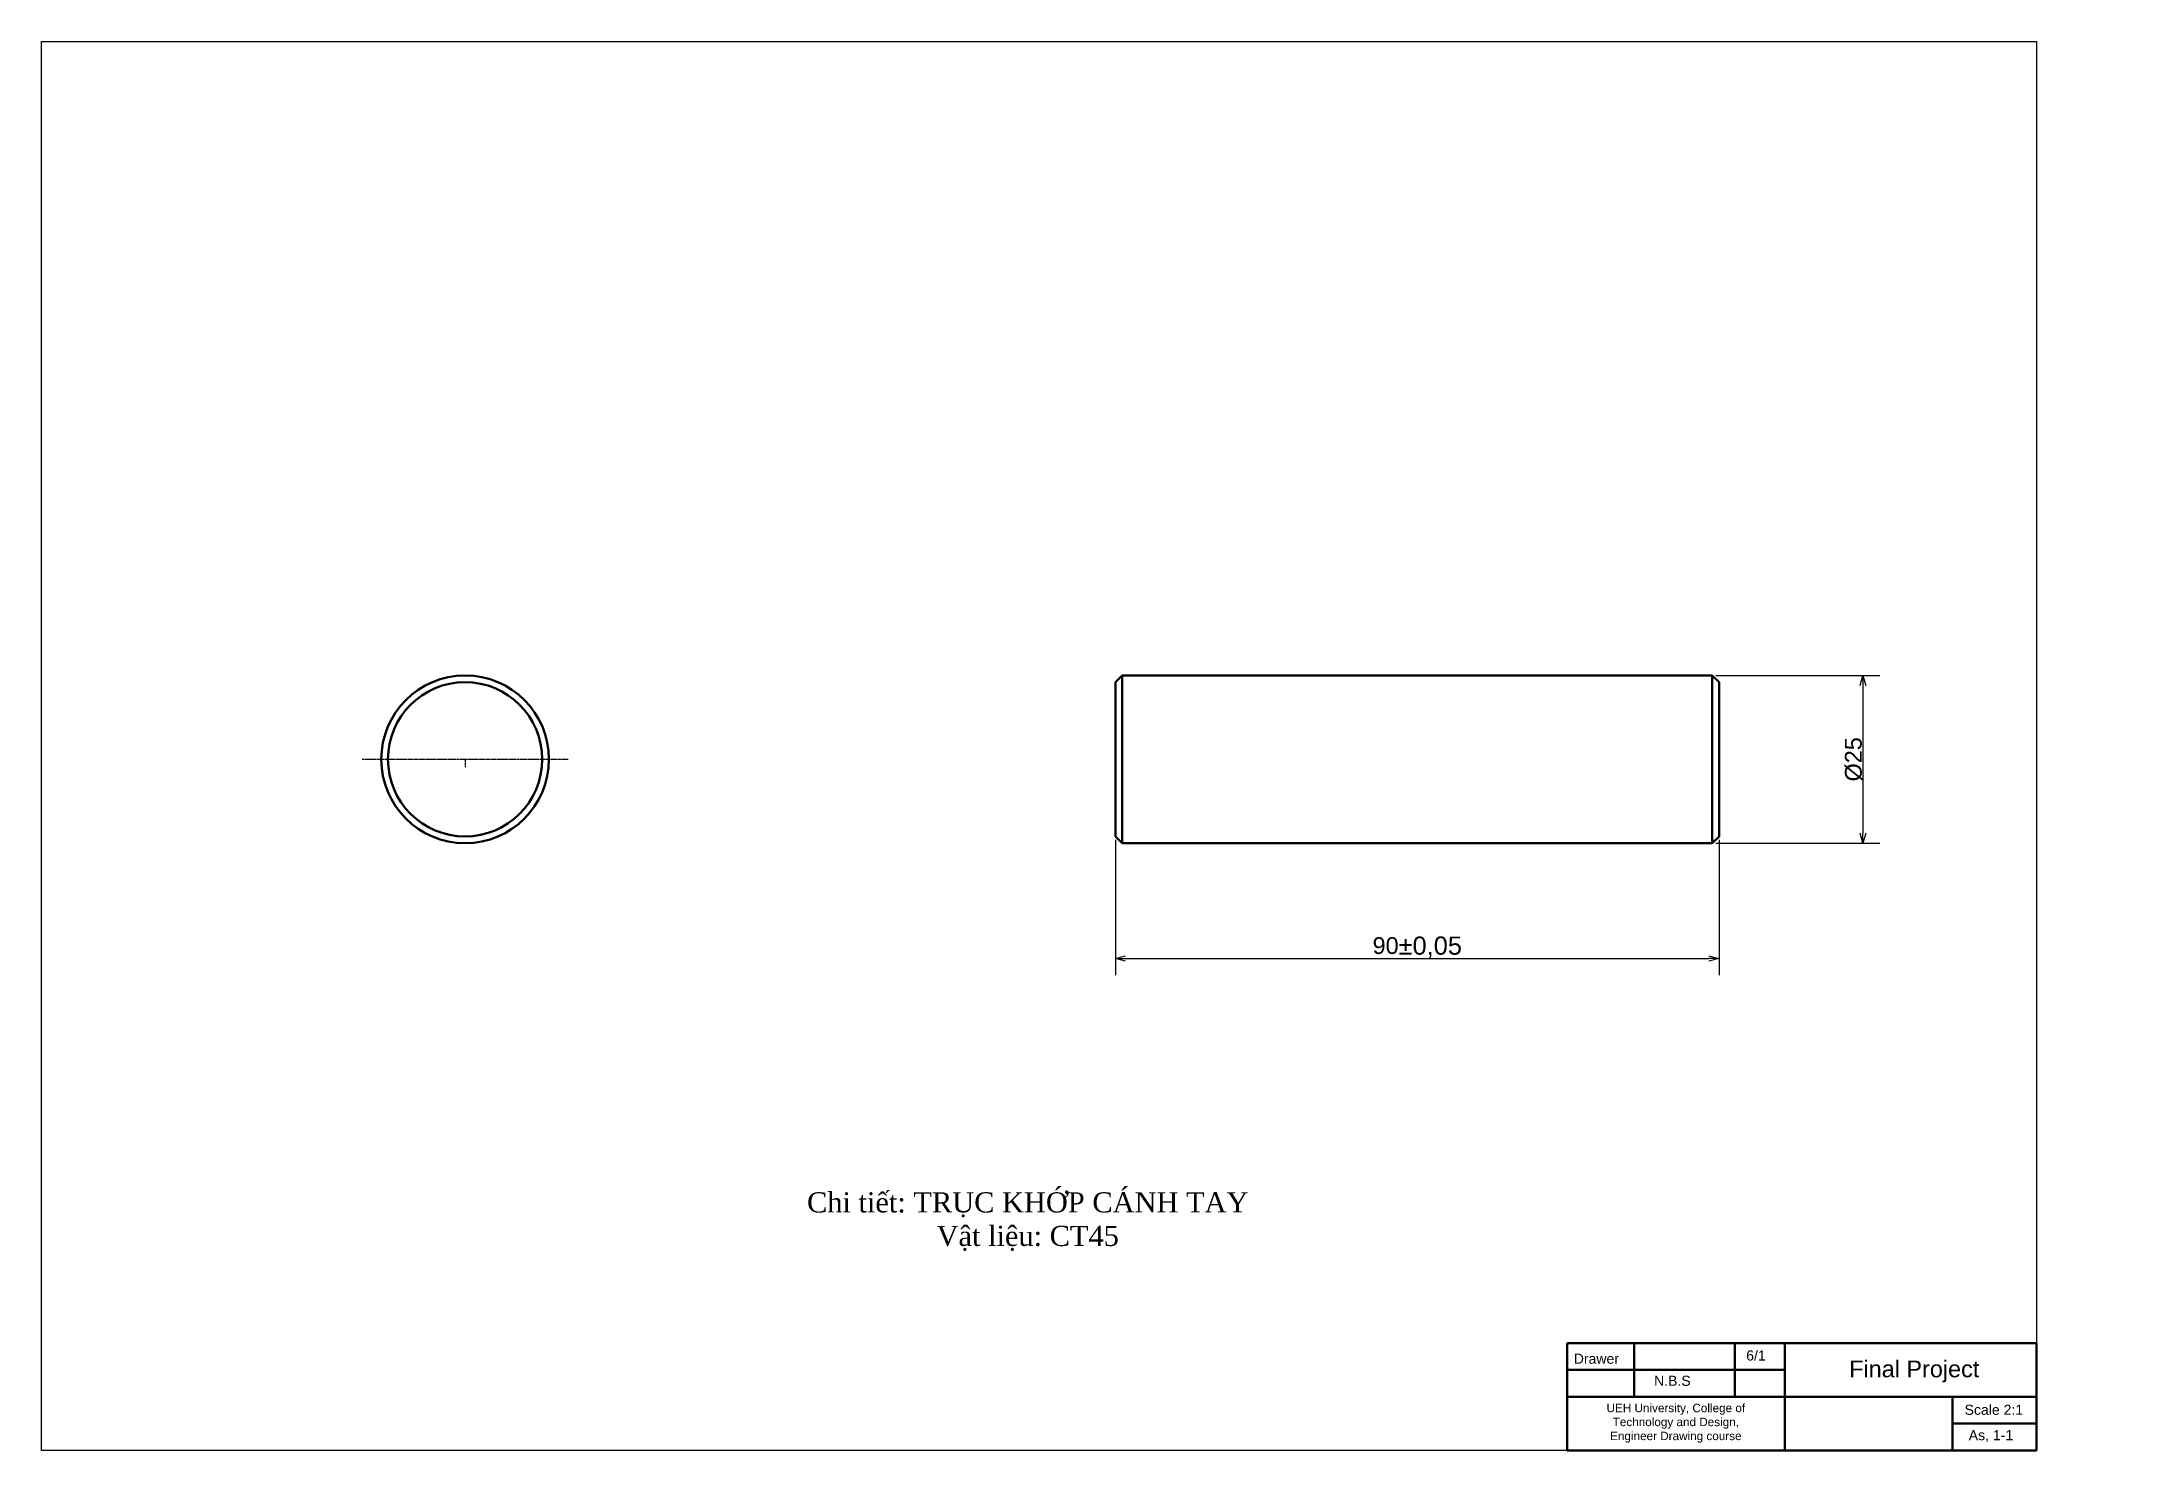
# Model space of a CAD drawing. Header units: inches. Extents: x 632 to 5727, y -9589 to -3994.
# Drawn here: x 2422 to 3042, y -6941 to -6521 of the extents above; entities that cross this region are included whole.
import ezdxf

# ---------------------------------------------------------------- set-up
doc = ezdxf.new("R2010")
doc.units = ezdxf.units.IN
doc.header["$MEASUREMENT"] = 0
doc.linetypes.add('CENTER2', pattern=[1.125, 0.75, -0.125, 0.125, -0.125])
for name, color, linetype, lineweight, plot in [('center line', 5, 'CENTER2', 25, False), ('Dimension line', 3, 'Continuous', 25, False), ('visible line', 7, 'Continuous', 50, False)]:
    doc.layers.add(name, color=color, linetype=linetype, lineweight=lineweight, plot=plot)
doc.styles.get("Standard").update_dxf_attribs({"font": 'arial.ttf'})
doc.dimstyles.new('ISO A3', dxfattribs={"dimtxt": 5, "dimasz": 3, "dimexe": 5, "dimexo": 1, "dimgap": 0.09, "dimtad": 1, "dimtoh": 1, "dimdec": 0, "dimzin": 0, "dimdsep": 46, "dimtxsty": 'Standard', "dimblk": 'OPEN30', "dimcen": 0.09, "dimclrd": 256, "dimclre": 256, "dimadec": 0, "dimazin": 0, "dimtfac": 1, "dimtdec": 0, "dimtofl": 0, "dimtmove": 0, "dimatfit": 3, "dimldrblk": 'OPEN30', "dimfxl": 1, "dimtolj": 1, "dimtzin": 0, "dimarcsym": 0})

msp = doc.modelspace()

# ---------------------------------------------------------------- texts
at = {"color": 1, "insert": (2646.27825, -6863.77992), "char_height": 6, "attachment_point": 1}
msp.add_mtext_dynamic_manual_height_columns('\\pxqc;{\\fTimes New Roman|b0|i0|c0|p18;\\C256;Chi tiết: TRỤC KHỚP CÁNH TAY\\PVật liệu: CT45}', width=139.8295877, gutter_width=1, heights=[0], dxfattribs=at)
at = {"layer": 'Dimension line', "insert": (2879.04737, -6911.89671), "char_height": 3, "attachment_point": 1}
msp.add_mtext_dynamic_manual_height_columns('{\\C0;Drawer}', width=33.9958744, gutter_width=25, heights=[2.28621], dxfattribs=at)
at = {"layer": 'visible line', "attachment_point": 1}
for s, width, heights, insert, char_height in [('6/1', 33.9958744, [2.28621], (2930.49469, -6910.93612), 3), ('N.B.S', 33.9958744, [2.28621], (2902.99451, -6918.47194), 3), ('Final Project', 49.9491703, [0], (2961.19928, -6913.93418), 5), ('\\pxqc;UEH University, College of Technology and Design, \\PEngineer Drawing course ', 58.9083844, [19.15756], (2880.04481, -6926.83423), 2.5), ('Scale 2:1', 33.9958744, [2.28621], (2995.61956, -6927.12128), 3), ('As, 1-1', 33.9958744, [2.28621], (2996.85142, -6934.69144), 3)]:
    msp.add_mtext_dynamic_manual_height_columns(s, width=width, gutter_width=25, heights=heights, dxfattribs=dict(at, insert=insert, char_height=char_height))

# ---------------------------------------------------------------- blocks, each defined once
blk = doc.blocks.new('_Open30')
at = {"color": 0, "linetype": 'ByBlock', "lineweight": -2}
for p, q in [((-1, 0.27), (0, 0)), ((0, 0), (-1, -0.27)), ((0, 0), (-1, 0))]:
    blk.add_line(p, q, dxfattribs=at)
blk = doc.blocks.new('*D144')
at = {"layer": 'Defpoints', "color": 0, "transparency": 16777216}
for p in [(2920.38, -6709.7), (2920.38, -6759.7), (2965.32, -6759.7)]:
    blk.add_point(p, dxfattribs=at)
at = {"layer": 'Dimension line', "lineweight": -2, "transparency": 16777216}
for p, q in [((2921.38, -6709.7), (2970.32, -6709.7)), ((2965.32, -6712.7), (2965.32, -6756.7)), ((2921.38, -6759.7), (2970.32, -6759.7))]:
    blk.add_line(p, q, dxfattribs=at)
at = {"layer": 'Dimension line', "lineweight": -2, "transparency": 16777216, "xscale": 3, "yscale": 3, "zscale": 3}
for p, rotation in [((2965.32, -6709.7), 90), ((2965.32, -6759.7), 270)]:
    blk.add_blockref('_Open30', p, dxfattribs=dict(at, rotation=rotation))
at = {"layer": 'Dimension line', "color": 0, "transparency": 16777216, "insert": (2962.53, -6734.7), "char_height": 5, "attachment_point": 5, "rotation": 90}
blk.add_mtext('\\A1;%%C25', dxfattribs=at)
blk = doc.blocks.new('*D145')
at = {"layer": 'Defpoints', "color": 0, "transparency": 16777216}
for p in [(2742.38, -6757.7), (2922.38, -6757.7), (2922.38, -6794.09)]:
    blk.add_point(p, dxfattribs=at)
at = {"layer": 'Dimension line', "lineweight": -2, "transparency": 16777216}
for p, q in [((2742.38, -6758.7), (2742.38, -6799.09)), ((2922.38, -6758.7), (2922.38, -6799.09)), ((2745.38, -6794.09), (2919.38, -6794.09))]:
    blk.add_line(p, q, dxfattribs=at)
at = {"layer": 'Dimension line', "lineweight": -2, "transparency": 16777216, "xscale": 3, "yscale": 3, "zscale": 3, "rotation": 180}
blk.add_blockref('_Open30', (2742.38, -6794.09), dxfattribs=at)
at = {"layer": 'Dimension line', "lineweight": -2, "transparency": 16777216, "xscale": 3, "yscale": 3, "zscale": 3}
blk.add_blockref('_Open30', (2922.38, -6794.09), dxfattribs=at)
at = {"layer": 'Dimension line', "color": 0, "transparency": 16777216, "insert": (2832.38, -6790.74), "char_height": 5, "attachment_point": 5}
blk.add_mtext('\\A1;90{\\H1.08333x;±0,05}', dxfattribs=at)

# ---------------------------------------------------------------- dimensions: what is measured, and where the dimension line sits
at = {"layer": 'Dimension line'}
dim = msp.add_linear_dim(base=(2965.31647, -6759.69806), p1=(2920.3771, -6709.69806), p2=(2920.3771, -6759.69806), angle=90, text='%%C25', dimstyle='ISO A3', dxfattribs=at)
dim.commit()
dim.dimension.update_dxf_attribs({"geometry": '*D144', "text_midpoint": (2962.53377, -6734.69806)})
dim = msp.add_linear_dim(base=(2922.3771, -6794.09), p1=(2742.3771, -6757.69806), p2=(2922.3771, -6757.69806), text='90{\\H1.08333x;±0,05}', dimstyle='ISO A3', dxfattribs=at)
dim.commit()
dim.dimension.update_dxf_attribs({"geometry": '*D145', "text_midpoint": (2832.3771, -6790.74484)})

# ---------------------------------------------------------------- linework, layer by layer
msp.add_lwpolyline([(2422.05182, -6520.73081), (3017.05182, -6520.73081), (3017.05182, -6940.73081), (2422.05182, -6940.73081)], close=True)
at = {"layer": 'center line'}
for p, q in [((2517.65579, -6734.69806), (2579.0984, -6734.69806)), ((2548.3771, -6734.69806, 1586.3954), (2548.3771, -6737.05387, -1451.43142))]:
    msp.add_line(p, q, dxfattribs=at)
at = {"layer": 'visible line'}
for p, q in [((2744.3771, -6709.69806), (2742.3771, -6711.69806)), ((2742.3771, -6711.69806), (2742.3771, -6757.69806)), ((2744.3771, -6709.69806), (2920.3771, -6709.69806)), ((2744.3771, -6709.69806), (2744.3771, -6759.69806)), ((2920.3771, -6759.69806), (2920.3771, -6709.69806)), ((2920.3771, -6709.69806), (2922.3771, -6711.69806)), ((2922.3771, -6711.69806), (2922.3771, -6757.69806)), ((2744.3771, -6759.69806), (2742.3771, -6757.69806)), ((2920.3771, -6759.69806), (2922.3771, -6757.69806)), ((2744.3771, -6759.69806), (2920.3771, -6759.69806)), ((2877.05182, -6908.73081), (3017.05182, -6908.73081))]:
    msp.add_line(p, q, dxfattribs=at)
at = {"layer": 'visible line', "lineweight": 50}
for p, q in [((3017.05182, -6908.73081), (2877.05182, -6908.73081)), ((2877.05182, -6908.73081), (2877.05182, -6940.73081)), ((2927.05182, -6908.73081), (2897.05182, -6908.73081)), ((2927.05182, -6908.73081), (2897.05182, -6908.73081)), ((2897.05182, -6908.73081), (2897.05182, -6924.73081)), ((2942.05182, -6908.73081), (2927.05182, -6908.73081)), ((2942.05182, -6908.73081), (2927.05182, -6908.73081)), ((2927.05182, -6908.73081), (2927.05182, -6924.73081)), ((2942.05182, -6940.73081), (2942.05182, -6908.73081)), ((3017.05182, -6940.73081), (3017.05182, -6908.73081)), ((2942.05182, -6916.73081), (2877.05182, -6916.73081)), ((2897.05182, -6916.73081), (2942.05182, -6916.73081)), ((2897.05182, -6924.73081), (2877.05182, -6924.73081)), ((2877.05182, -6924.73081), (2942.05182, -6924.73081)), ((2942.05182, -6924.73081), (3017.05182, -6924.73081)), ((3017.05182, -6924.73081), (2992.05182, -6924.73081)), ((2992.05182, -6924.73081), (2992.05182, -6940.73081)), ((2992.05182, -6932.73081), (3017.05182, -6932.73081)), ((2877.05182, -6940.73081), (3017.05182, -6940.73081)), ((2877.05182, -6940.73081), (2942.05182, -6940.73081))]:
    msp.add_line(p, q, dxfattribs=at)
at = {"layer": 'visible line'}
for radius in [25, 23]:
    msp.add_circle((2548.3771, -6734.69806), radius, dxfattribs=at)

msp.set_redraw_order([(e.dxf.handle, doc.entitydb.next_handle()) for e in msp.query("TEXT MTEXT ATTDEF DIMENSION ARC_DIMENSION")])  # texts and dimensions are drawn at this point

doc.saveas('drawing.dxf')
